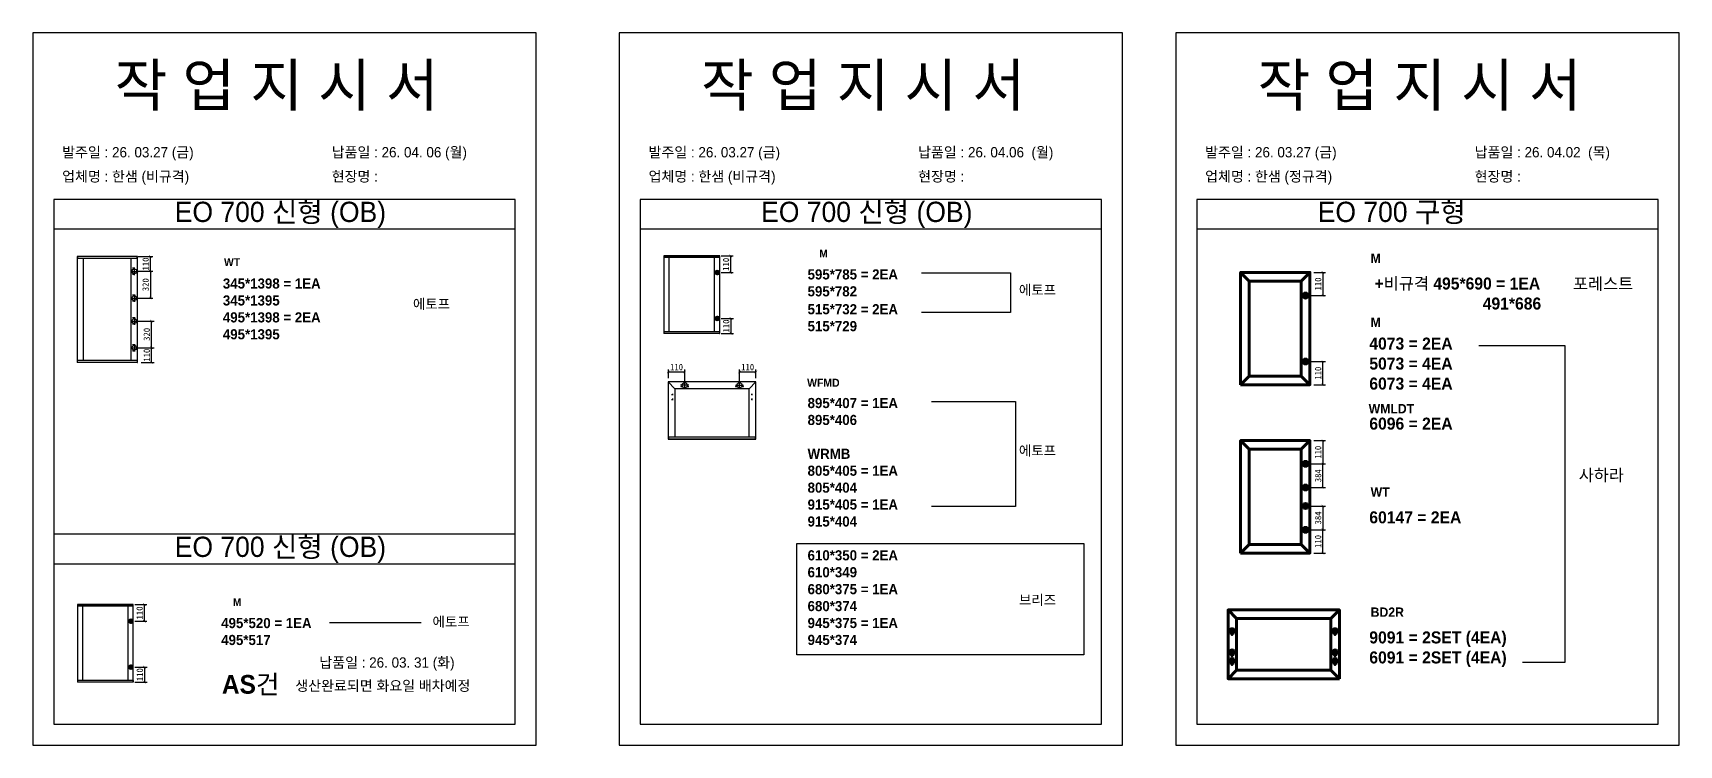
# Model space of a CAD drawing. Header units: millimetres. Extents: x -44117 to 256353, y -2095463 to 65325.
# Drawn here: x 113634 to 120114, y -824077 to -821276 of the extents above; entities that cross this region are included whole.
import ezdxf

# ---------------------------------------------------------------- set-up
doc = ezdxf.new("R2010")
doc.units = ezdxf.units.MM
doc.header["$LTSCALE"] = 10
doc.layers.add('Layer1', color=7, linetype='Continuous', lineweight=70)
doc.styles.add('MtX_Gulim', font='')
doc.styles.get('MtX_Gulim').set_extended_font_data('Gulim', bold=True)
doc.dimstyles.new('ISO-25', dxfattribs={"dimtxt": 2.5, "dimasz": 2.5, "dimexe": 1, "dimexo": 1, "dimtad": 1, "dimtxsty": 'Standard', "dimblk": 'ARCHTICK', "dimcen": 2.5, "dimadec": 0, "dimazin": 0, "dimtfac": 1, "dimtmove": 0, "dimatfit": 3, "dimfxl": 0, "dimarcsym": 0})

msp = doc.modelspace()

# ---------------------------------------------------------------- texts
at = {"linetype": 'Continuous', "style": 'MtX_Gulim'}
for s, height, p in [('WT', 31.09714, (114386.38283, -822192.93864)), ('M', 30.31593, (116729.59453, -822158.15603)), ('M', 36.77584, (118899.59353, -822180.47293)), ('M', 36.77584, (118899.59353, -822431.92418)), ('WFMD', 31.421769, (116681.58315, -822667.48255)), ('WMLDT', 36.775844, (118891.78819, -822772.20076)), ('WT', 36.775844, (118899.59353, -823100.09624)), ('M', 30.31593, (114421.52238, -823529.58974)), ('BD2R', 36.775844, (118899.59353, -823572.47121)), ('AS건', 73.629741, (114378.18882, -823874.86408))]:
    msp.add_text(s, height=height, dxfattribs=at).set_placement(p)
at = {"attachment_point": 1}
for s, width, gutter_width, heights, insert, char_height in [('{\\fGulim|b0|i0|c129|p50;작 업 지 시 서}', 3898.9872873, 14.7362, [-183.72574], (113955.86768, -821398.64288), 165.0454901), ('{\\fGulim|b0|i0|c129|p50;작 업 지 시 서}', 3898.9872873, 14.7362, [-183.72574], (116263.93982, -821398.64288), 165.0454901), ('{\\fGulim|b0|i0|c129|p50;작 업 지 시 서}', 3898.9872873, 14.7362, [-183.72574], (118454.67224, -821398.64288), 165.0454901), ('\\pt11;{\\fGulim|b0|i0|c129|p50;발주일 : 26. 03.27 (금)}', 3898.9872873, 14.7362, [40.67678], (113749.31401, -821724.86757), 40.4361451), ('{\\fGulim|b0|i0|c129|p50;납품일 : 26. 04. 06 (월)}', 3898.9872873, 14.7362, [41.36774], (114810.29477, -821724.86757), 40.4361451), ('\\pt11;{\\fGulim|b0|i0|c129|p50;발주일 : 26. 03.27 (금)}', 3898.9872873, 14.7362, [40.67678], (116057.38615, -821724.86757), 40.4361451), ('{\\fGulim|b0|i0|c129|p50;납품일 : 26. 04.06  (월)}', 3898.9872873, 14.7362, [41.36774], (117118.36692, -821724.86757), 40.4361451), ('\\pt11;{\\fGulim|b0|i0|c129|p50;발주일 : 26. 03.27 (금)}', 3898.9872873, 14.7362, [40.67678], (118248.11857, -821724.86757), 40.4361451), ('{\\fGulim|b0|i0|c129|p50;납품일 : 26. 04.02  (목)}', 3898.9872873, 14.7362, [41.36774], (119309.09934, -821724.86757), 40.4361451), ('{\\fGulim|b0|i0|c129|p50;업체명 : 한샘 (비규격)}', 3898.9872873, 14.7362, [42.57324], (113749.31401, -821819.95285), 40.4361451), ('{\\fGulim|b0|i0|c129|p50;현장명 :  }', 3898.9872873, 14.7362, [45.12049], (114810.29477, -821819.95285), 40.4361451), ('{\\fGulim|b0|i0|c129|p50;업체명 : 한샘 (비규격)}', 3898.9872873, 14.7362, [42.57324], (116057.38615, -821819.95285), 40.4361451), ('{\\fGulim|b0|i0|c129|p50;현장명 :  }', 3898.9872873, 14.7362, [45.12049], (117118.36692, -821819.95285), 40.4361451), ('{\\fGulim|b0|i0|c129|p50;업체명 : 한샘 (정규격)}', 3898.9872873, 14.7362, [42.57324], (118248.11857, -821819.95285), 40.4361451), ('{\\fGulim|b0|i0|c129|p50;현장명 :  }', 3898.9872873, 14.7362, [45.12049], (119309.09934, -821819.95285), 40.4361451), ('{\\fGulim|b0|i0|c129|p50;EO 700 신형 (OB)}', 1882.7812357, 7.11596, [-100.28675], (114192.5797, -821939.76088), 79.6987856), ('{\\fGulim|b0|i0|c129|p50;EO 700 신형 (OB)}', 1882.7812357, 7.11596, [-100.28675], (116500.65184, -821939.76088), 79.6987856), ('{\\fGulim|b0|i0|c129|p50;EO 700 구형}', 1882.7812357, 7.11596, [-88.93153], (118691.38426, -821939.76088), 79.6987856), ('{\\f굴림|b1|i0|c129|p50;595*785 = 2EA\\P\\C1;595*782}', 12072.7918459, 155.2668, [-107.57771], (116683.39731, -822205.63663), 39.9257485), ('{\\f굴림|b1|i0|c129|p50;345*1398 = 1EA\\P\\C1;345*1395\\P\\C256;495*1398 = 2EA\\P\\C1;495*1395}', 12072.7918459, 155.2668, [-240.98041], (114381.94202, -822241.50619), 39.9257485), ('{\\f굴림|b1|i0|c129|p50;에토프}', 11769.5052121, 151.36626, [-43.29899], (117515.08894, -822267.40199), 38.9227538), ('\\pi-141.649981,l162.572722,t3.443122;{\\f굴림|b1|i0|c129|p50;+비규격 495*690 = 1EA}\\P\\pi-141.649981,l162.572722,t3.443122;^I^I{\\f굴림|b1|i0|c129|p50;    }{\\f굴림|b1|i0|c129|p50;\\C1;491*686}\\P\\pi0,l0;{\\f굴림|b1|i0|c129|p50;}\\P\\pi0,l0;{\\f굴림|b1|i0|c129|p50;4073 = 2EA}\\P\\pi0,l0;{\\f굴림|b1|i0|c129|p50;5073 = 4EA}\\P\\pi0,l0;{\\f굴림|b1|i0|c129|p50;6073 = 4EA}\\P\\pi0,l0;{\\f굴림|b1|i0|c129|p50;}\\P\\pi0,l0;{\\f굴림|b1|i0|c129|p50;6096 = 2EA}', 14277.4258488, 183.62035, [-602.07488], (118894.34178, -822237.90949), 47.2166605), ('{\\f굴림|b1|i0|c129|p50;포레스트}', 14277.4258488, 183.62035, [-52.52541], (119696.11097, -822238.62965), 47.2166605), ('{\\f굴림|b1|i0|c129|p50;에토프}', 11769.5052121, 151.36626, [-43.29899], (115130.03977, -822322.48781), 38.9227538), ('{\\f굴림|b1|i0|c129|p50;515*732 = 2EA\\P\\C1;515*729}', 12072.7918459, 155.2668, [-107.68333], (116683.39731, -822342.64532), 39.9257485), ('{\\f굴림|b1|i0|c129|p50;895*407 = 1EA\\P\\C1;895*406\\P\\P\\C256;WRMB\\P805*405 = 1EA\\P\\C1;805*404\\P\\C256;915*405 = 1EA\\P\\C1;915*404\\P\\P\\C256;610*350 = 2EA\\P\\C1;610*349\\P\\C256;680*375 = 1EA\\P\\C1;680*374\\P\\C256;945*375 = 1EA\\P\\C1;945*374}', 12072.7918459, 155.2668, [-973.95589], (116683.39731, -822711.5909), 39.9257485), ('{\\f굴림|b1|i0|c129|p50;에토프}', 11769.5052121, 151.36626, [-43.29899], (117515.08894, -822899.32779), 38.9227538), ('{\\f굴림|b1|i0|c129|p50;사하라}', 14277.4258488, 183.62035, [-52.46296], (119718.67711, -822991.77451), 47.2166605), ('{\\f굴림|b1|i0|c129|p50;60147 = 2EA}', 14277.4258488, 183.62035, [-48.65315], (118894.34178, -823157.5328), 47.2166605), ('{\\fGulim|b0|i0|c129|p50;EO 700 신형 (OB)}', 1882.7812357, 7.11596, [-100.28675], (114192.5797, -823257.22614), 79.6987856), ('{\\f굴림|b1|i0|c129|p50;브리즈}', 11769.5052121, 151.36626, [-43.2475], (117515.08894, -823486.63158), 38.9227538), ('{\\f굴림|b1|i0|c129|p50;495*520 = 1EA\\P\\C1;495*517}', 12072.7918459, 155.2668, [-107.68333], (114375.32516, -823577.07034), 39.9257485), ('{\\f굴림|b1|i0|c129|p50;에토프}', 11769.5052121, 151.36626, [-43.29899], (115207.0168, -823572.34619), 38.9227538), ('{\\f굴림|b1|i0|c129|p50;9091 = 2SET (4EA)\\P6091 = 2SET (4EA)}', 14277.4258488, 183.62035, [-143.21138], (118894.34178, -823629.90777), 47.2166605), ('{\\fGulim|b0|i0|c129|p50;납품일 : 26. 03. 31 (화)}', 3898.9872873, 14.7362, [41.36774], (114761.52506, -823731.98616), 40.4361451), ('{\\fGulim|b0|i0|c129|p50;생산완료되면 화요일 배차예정}', 3898.9872873, 14.7362, [41.36774], (114667.17333, -823823.26596), 40.4361451)]:
    msp.add_mtext_dynamic_manual_height_columns(s, width=width, gutter_width=gutter_width, heights=heights, dxfattribs=dict(at, insert=insert, char_height=char_height))

# ---------------------------------------------------------------- blocks, each defined once
blk = doc.blocks.new('_ArchTick')
at = {"color": 0, "linetype": 'ByBlock', "const_width": 0.15}
blk.add_lwpolyline([(-0.5, -0.5), (0.5, 0.5)], dxfattribs=at)
blk = doc.blocks.new('*D5408')
at = {"color": 0, "lineweight": -2}
for p, q in [((114034.8, -823524.4), (114083, -823524.4)), ((114073, -823590), (114073, -823524.4)), ((114034.8, -823590), (114083, -823590))]:
    blk.add_line(p, q, dxfattribs=at)
at = {"layer": 'Defpoints', "color": 0}
for p in [(114019.8, -823524.4), (114073, -823524.4), (114019.8, -823590)]:
    blk.add_point(p, dxfattribs=at)
at = {"color": 0, "lineweight": -2, "xscale": 10, "yscale": 10, "zscale": 10}
for p, rotation in [((114073, -823524.4), 90), ((114073, -823590), 270)]:
    blk.add_blockref('_ArchTick', p, dxfattribs=dict(at, rotation=rotation))
at = {"color": 0, "insert": (114054.2, -823557.2), "char_height": 25, "attachment_point": 5, "rotation": 90}
blk.add_mtext('110', dxfattribs=at)
blk = doc.blocks.new('*D5409')
at = {"color": 0, "lineweight": -2}
for p, q in [((114034.8, -823770.1), (114083.8, -823770.1)), ((114073.8, -823770.1), (114073.8, -823829.8)), ((114034.8, -823829.8), (114083.8, -823829.8))]:
    blk.add_line(p, q, dxfattribs=at)
at = {"layer": 'Defpoints', "color": 0}
for p in [(114019.8, -823770.1), (114019.8, -823829.8), (114073.8, -823829.8)]:
    blk.add_point(p, dxfattribs=at)
at = {"color": 0, "lineweight": -2, "xscale": 10, "yscale": 10, "zscale": 10}
for p, rotation in [((114073.8, -823770.1), 90), ((114073.8, -823829.8), 270)]:
    blk.add_blockref('_ArchTick', p, dxfattribs=dict(at, rotation=rotation))
at = {"color": 0, "insert": (114055.1, -823800), "char_height": 25, "attachment_point": 5, "rotation": 90}
blk.add_mtext('110', dxfattribs=at)
blk = doc.blocks.new('*D5410')
at = {"color": 0, "lineweight": -2}
for p, q in [((116342.8, -822152.9), (116391, -822152.9)), ((116381, -822218.6), (116381, -822152.9)), ((116342.8, -822218.6), (116391, -822218.6))]:
    blk.add_line(p, q, dxfattribs=at)
at = {"layer": 'Defpoints', "color": 0}
for p in [(116327.8, -822152.9), (116381, -822152.9), (116327.8, -822218.6)]:
    blk.add_point(p, dxfattribs=at)
at = {"color": 0, "lineweight": -2, "xscale": 10, "yscale": 10, "zscale": 10}
for p, rotation in [((116381, -822152.9), 90), ((116381, -822218.6), 270)]:
    blk.add_blockref('_ArchTick', p, dxfattribs=dict(at, rotation=rotation))
at = {"color": 0, "insert": (116362.3, -822185.8), "char_height": 25, "attachment_point": 5, "rotation": 90}
blk.add_mtext('110', dxfattribs=at)
blk = doc.blocks.new('*D5411')
at = {"color": 0, "lineweight": -2}
for p, q in [((116342.8, -822398.7), (116391.9, -822398.7)), ((116381.9, -822398.7), (116381.9, -822458.4)), ((116342.8, -822458.4), (116391.9, -822458.4))]:
    blk.add_line(p, q, dxfattribs=at)
at = {"layer": 'Defpoints', "color": 0}
for p in [(116327.8, -822398.7), (116327.8, -822458.4), (116381.9, -822458.4)]:
    blk.add_point(p, dxfattribs=at)
at = {"color": 0, "lineweight": -2, "xscale": 10, "yscale": 10, "zscale": 10}
for p, rotation in [((116381.9, -822398.7), 90), ((116381.9, -822458.4), 270)]:
    blk.add_blockref('_ArchTick', p, dxfattribs=dict(at, rotation=rotation))
at = {"color": 0, "insert": (116363.1, -822428.5), "char_height": 25, "attachment_point": 5, "rotation": 90}
blk.add_mtext('110', dxfattribs=at)
blk = doc.blocks.new('*D5412')
at = {"color": 0, "lineweight": -2}
for p, q in [((116135.3, -822633.7), (116135.3, -822599.2)), ((116135.3, -822609.2), (116199.8, -822609.2)), ((116199.8, -822646.5), (116199.8, -822599.2))]:
    blk.add_line(p, q, dxfattribs=at)
at = {"layer": 'Defpoints', "color": 0}
for p in [(116199.8, -822609.2), (116135.3, -822648.7), (116199.8, -822661.5)]:
    blk.add_point(p, dxfattribs=at)
at = {"color": 0, "lineweight": -2, "xscale": 10, "yscale": 10, "zscale": 10, "rotation": 180}
blk.add_blockref('_ArchTick', (116135.3, -822609.2), dxfattribs=at)
at = {"color": 0, "lineweight": -2, "xscale": 10, "yscale": 10, "zscale": 10}
blk.add_blockref('_ArchTick', (116199.8, -822609.2), dxfattribs=at)
at = {"color": 0, "insert": (116167.6, -822590.4), "char_height": 25, "attachment_point": 5}
blk.add_mtext('110', dxfattribs=at)
blk = doc.blocks.new('*D5413')
at = {"color": 0, "lineweight": -2}
for p, q in [((116415.4, -822646.5), (116415.4, -822599.2)), ((116415.4, -822609.2), (116479.9, -822609.2)), ((116479.9, -822633.7), (116479.9, -822599.2))]:
    blk.add_line(p, q, dxfattribs=at)
at = {"layer": 'Defpoints', "color": 0}
for p in [(116479.9, -822609.2), (116415.4, -822661.5), (116479.9, -822648.7)]:
    blk.add_point(p, dxfattribs=at)
at = {"color": 0, "lineweight": -2, "xscale": 10, "yscale": 10, "zscale": 10, "rotation": 180}
blk.add_blockref('_ArchTick', (116415.4, -822609.2), dxfattribs=at)
at = {"color": 0, "lineweight": -2, "xscale": 10, "yscale": 10, "zscale": 10}
blk.add_blockref('_ArchTick', (116479.9, -822609.2), dxfattribs=at)
at = {"color": 0, "insert": (116447.6, -822590.4), "char_height": 25, "attachment_point": 5}
blk.add_mtext('110', dxfattribs=at)
blk = doc.blocks.new('*D5414')
at = {"color": 0, "lineweight": -2}
for p, q in [((114048.7, -822155.7), (114106.6, -822155.7)), ((114096.6, -822213.5), (114096.6, -822155.7)), ((114048.7, -822213.5), (114106.6, -822213.5))]:
    blk.add_line(p, q, dxfattribs=at)
at = {"layer": 'Defpoints', "color": 0}
for p in [(114033.7, -822155.7), (114096.6, -822155.7), (114033.7, -822213.5)]:
    blk.add_point(p, dxfattribs=at)
at = {"color": 0, "lineweight": -2, "xscale": 10, "yscale": 10, "zscale": 10}
for p, rotation in [((114096.6, -822155.7), 90), ((114096.6, -822213.5), 270)]:
    blk.add_blockref('_ArchTick', p, dxfattribs=dict(at, rotation=rotation))
at = {"color": 0, "insert": (114077.9, -822184.6), "char_height": 25, "attachment_point": 5, "rotation": 90}
blk.add_mtext('110', dxfattribs=at)
blk = doc.blocks.new('*D5415')
at = {"color": 0, "lineweight": -2}
for p, q in [((114048.7, -822514.1), (114111.2, -822514.1)), ((114101.2, -822572.6), (114101.2, -822514.1)), ((114060.3, -822572.6), (114111.2, -822572.6))]:
    blk.add_line(p, q, dxfattribs=at)
at = {"layer": 'Defpoints', "color": 0}
for p in [(114033.7, -822514.1), (114101.2, -822514.1), (114045.3, -822572.6)]:
    blk.add_point(p, dxfattribs=at)
at = {"color": 0, "lineweight": -2, "xscale": 10, "yscale": 10, "zscale": 10}
for p, rotation in [((114101.2, -822514.1), 90), ((114101.2, -822572.6), 270)]:
    blk.add_blockref('_ArchTick', p, dxfattribs=dict(at, rotation=rotation))
at = {"color": 0, "insert": (114082.4, -822543.4), "char_height": 25, "attachment_point": 5, "rotation": 90}
blk.add_mtext('110', dxfattribs=at)
blk = doc.blocks.new('*D5416')
at = {"color": 0, "lineweight": -2}
for p, q in [((114048.7, -822408.9), (114111.2, -822408.9)), ((114101.2, -822514.1), (114101.2, -822408.9)), ((114048.7, -822514.1), (114111.2, -822514.1))]:
    blk.add_line(p, q, dxfattribs=at)
at = {"layer": 'Defpoints', "color": 0}
for p in [(114033.7, -822408.9), (114101.2, -822408.9), (114033.7, -822514.1)]:
    blk.add_point(p, dxfattribs=at)
at = {"color": 0, "lineweight": -2, "xscale": 10, "yscale": 10, "zscale": 10}
for p, rotation in [((114101.2, -822408.9), 90), ((114101.2, -822514.1), 270)]:
    blk.add_blockref('_ArchTick', p, dxfattribs=dict(at, rotation=rotation))
at = {"color": 0, "insert": (114082.4, -822461.5), "char_height": 25, "attachment_point": 5, "rotation": 90}
blk.add_mtext('320', dxfattribs=at)
blk = doc.blocks.new('*D5417')
at = {"color": 0, "lineweight": -2}
for p, q in [((114048.7, -822213.5), (114106.6, -822213.5)), ((114096.6, -822213.5), (114096.6, -822318.7)), ((114048.7, -822318.7), (114106.6, -822318.7))]:
    blk.add_line(p, q, dxfattribs=at)
at = {"layer": 'Defpoints', "color": 0}
for p in [(114033.7, -822213.5), (114033.7, -822318.7), (114096.6, -822318.7)]:
    blk.add_point(p, dxfattribs=at)
at = {"color": 0, "lineweight": -2, "xscale": 10, "yscale": 10, "zscale": 10}
for p, rotation in [((114096.6, -822213.5), 90), ((114096.6, -822318.7), 270)]:
    blk.add_blockref('_ArchTick', p, dxfattribs=dict(at, rotation=rotation))
at = {"color": 0, "insert": (114077.9, -822266.1), "char_height": 25, "attachment_point": 5, "rotation": 90}
blk.add_mtext('320', dxfattribs=at)
blk = doc.blocks.new('*D5420')
at = {"color": 0, "lineweight": -2}
for p, q in [((118675.7, -822217.5), (118721.7, -822217.5)), ((118711.7, -822217.5), (118711.7, -822309)), ((118658.2, -822309), (118721.7, -822309))]:
    blk.add_line(p, q, dxfattribs=at)
at = {"layer": 'Defpoints', "color": 0}
for p in [(118660.7, -822217.5), (118643.2, -822309), (118711.7, -822309)]:
    blk.add_point(p, dxfattribs=at)
at = {"color": 0, "lineweight": -2, "xscale": 10, "yscale": 10, "zscale": 10}
for p, rotation in [((118711.7, -822217.5), 90), ((118711.7, -822309), 270)]:
    blk.add_blockref('_ArchTick', p, dxfattribs=dict(at, rotation=rotation))
at = {"color": 0, "insert": (118692.9, -822263.2), "char_height": 25, "attachment_point": 5, "rotation": 90}
blk.add_mtext('110', dxfattribs=at)
blk = doc.blocks.new('*D5421')
at = {"color": 0, "lineweight": -2}
for p, q in [((118658.2, -822568.4), (118721.7, -822568.4)), ((118711.7, -822659.9), (118711.7, -822568.4)), ((118675.7, -822659.9), (118721.7, -822659.9))]:
    blk.add_line(p, q, dxfattribs=at)
at = {"layer": 'Defpoints', "color": 0}
for p in [(118643.2, -822568.4), (118711.7, -822568.4), (118660.7, -822659.9)]:
    blk.add_point(p, dxfattribs=at)
at = {"color": 0, "lineweight": -2, "xscale": 10, "yscale": 10, "zscale": 10}
for p, rotation in [((118711.7, -822568.4), 90), ((118711.7, -822659.9), 270)]:
    blk.add_blockref('_ArchTick', p, dxfattribs=dict(at, rotation=rotation))
at = {"color": 0, "insert": (118692.9, -822614.1), "char_height": 25, "attachment_point": 5, "rotation": 90}
blk.add_mtext('110', dxfattribs=at)
blk = doc.blocks.new('*D5422')
at = {"color": 0, "lineweight": -2}
for p, q in [((118675.7, -822879.4), (118721.7, -822879.4)), ((118711.7, -822879.4), (118711.7, -822970.8)), ((118658.2, -822970.8), (118721.7, -822970.8))]:
    blk.add_line(p, q, dxfattribs=at)
at = {"layer": 'Defpoints', "color": 0}
for p in [(118660.7, -822879.4), (118643.2, -822970.8), (118711.7, -822970.8)]:
    blk.add_point(p, dxfattribs=at)
at = {"color": 0, "lineweight": -2, "xscale": 10, "yscale": 10, "zscale": 10}
for p, rotation in [((118711.7, -822879.4), 90), ((118711.7, -822970.8), 270)]:
    blk.add_blockref('_ArchTick', p, dxfattribs=dict(at, rotation=rotation))
at = {"color": 0, "insert": (118692.9, -822925.1), "char_height": 25, "attachment_point": 5, "rotation": 90}
blk.add_mtext('110', dxfattribs=at)
blk = doc.blocks.new('*D5423')
at = {"color": 0, "lineweight": -2}
for p, q in [((118658.2, -823230.3), (118721.7, -823230.3)), ((118711.7, -823321.8), (118711.7, -823230.3)), ((118675.7, -823321.8), (118721.7, -823321.8))]:
    blk.add_line(p, q, dxfattribs=at)
at = {"layer": 'Defpoints', "color": 0}
for p in [(118643.2, -823230.3), (118711.7, -823230.3), (118660.7, -823321.8)]:
    blk.add_point(p, dxfattribs=at)
at = {"color": 0, "lineweight": -2, "xscale": 10, "yscale": 10, "zscale": 10}
for p, rotation in [((118711.7, -823230.3), 90), ((118711.7, -823321.8), 270)]:
    blk.add_blockref('_ArchTick', p, dxfattribs=dict(at, rotation=rotation))
at = {"color": 0, "insert": (118692.9, -823276), "char_height": 25, "attachment_point": 5, "rotation": 90}
blk.add_mtext('110', dxfattribs=at)
blk = doc.blocks.new('*D5424')
at = {"color": 0, "lineweight": -2}
for p, q in [((118658.2, -822970.8), (118721.7, -822970.8)), ((118711.7, -823064), (118711.7, -822970.8)), ((118658.2, -823064), (118721.7, -823064))]:
    blk.add_line(p, q, dxfattribs=at)
at = {"layer": 'Defpoints', "color": 0}
for p in [(118643.2, -822970.8), (118711.7, -822970.8), (118643.2, -823064)]:
    blk.add_point(p, dxfattribs=at)
at = {"color": 0, "lineweight": -2, "xscale": 10, "yscale": 10, "zscale": 10}
for p, rotation in [((118711.7, -822970.8), 90), ((118711.7, -823064), 270)]:
    blk.add_blockref('_ArchTick', p, dxfattribs=dict(at, rotation=rotation))
at = {"color": 0, "insert": (118692.9, -823017.4), "char_height": 25, "attachment_point": 5, "rotation": 90}
blk.add_mtext('384', dxfattribs=at)
blk = doc.blocks.new('*D5425')
at = {"color": 0, "lineweight": -2}
for p, q in [((118658.2, -823136.7), (118721.7, -823136.7)), ((118711.7, -823136.7), (118711.7, -823230.3)), ((118658.2, -823230.3), (118721.7, -823230.3))]:
    blk.add_line(p, q, dxfattribs=at)
at = {"layer": 'Defpoints', "color": 0}
for p in [(118643.2, -823136.7), (118643.2, -823230.3), (118711.7, -823230.3)]:
    blk.add_point(p, dxfattribs=at)
at = {"color": 0, "lineweight": -2, "xscale": 10, "yscale": 10, "zscale": 10}
for p, rotation in [((118711.7, -823136.7), 90), ((118711.7, -823230.3), 270)]:
    blk.add_blockref('_ArchTick', p, dxfattribs=dict(at, rotation=rotation))
at = {"color": 0, "insert": (118692.9, -823183.5), "char_height": 25, "attachment_point": 5, "rotation": 90}
blk.add_mtext('384', dxfattribs=at)

# ---------------------------------------------------------------- dimensions: what is measured, and where the dimension line sits
dim = msp.add_linear_dim(base=(114096.62042, -822155.7074), p1=(114033.69528, -822213.54448), p2=(114033.69528, -822155.7074), angle=90, text='110', dimstyle='ISO-25', override={"dimscale": 10, "dimasz": 1, "dimexo": 1.5, "dimtxsty": 'Standard'})
dim.commit()
dim.dimension.update_dxf_attribs({"geometry": '*D5414', "text_midpoint": (114096.62042, -822184.62594), "dimtype": 160})
for base, p1, p2, angle, text, picture, middle in [((116381.03254, -822152.92777), (116327.84742, -822218.60556), (116327.84742, -822152.92777), 90, '110', '*D5410', (116362.28254, -822185.76666)), ((114096.62042, -822318.72703), (114033.69528, -822213.54448), (114033.69528, -822318.72703), 90, '320', '*D5417', (114077.87042, -822266.13576)), ((118711.67068, -822308.96932), (118660.69159, -822217.49574), (118643.24802, -822308.96932), 90, '110', '*D5420', (118692.92068, -822263.23253)), ((114101.19188, -822408.93702), (114033.69528, -822514.11955), (114033.69528, -822408.93702), 90, '320', '*D5416', (114082.44188, -822461.52829)), ((116381.88319, -822458.38498), (116327.84742, -822398.71331), (116327.84742, -822458.38498), 90, '110', '*D5411', (116363.13319, -822428.54914)), ((114101.19188, -822514.11955), (114045.33383, -822572.62425), (114033.69528, -822514.11955), 90, '110', '*D5415', (114082.44188, -822543.3719)), ((118711.67068, -822568.4041), (118660.69159, -822659.87768), (118643.24802, -822568.4041), 270, '110', '*D5421', (118692.92068, -822614.14089)), ((118711.67068, -822970.84502), (118660.69159, -822879.37144), (118643.24802, -822970.84502), 90, '110', '*D5422', (118692.92068, -822925.10823)), ((118711.67068, -822970.84502), (118643.24802, -823064.03108), (118643.24802, -822970.84502), 90, '384', '*D5424', (118692.92068, -823017.43805)), ((118711.67068, -823230.2798), (118643.24802, -823136.72364), (118643.24802, -823230.2798), 90, '384', '*D5425', (118692.92068, -823183.50172)), ((118711.67068, -823230.2798), (118660.69159, -823321.75338), (118643.24802, -823230.2798), 270, '110', '*D5423', (118692.92068, -823276.01659)), ((114072.96039, -823524.36148), (114019.77527, -823590.03927), (114019.77527, -823524.36148), 90, '110', '*D5408', (114054.21039, -823557.20038)), ((114073.81104, -823829.81869), (114019.77527, -823770.14702), (114019.77527, -823829.81869), 90, '110', '*D5409', (114055.06104, -823799.98286))]:
    dim = msp.add_linear_dim(base=base, p1=p1, p2=p2, angle=angle, text=text, dimstyle='ISO-25', override={"dimscale": 10, "dimasz": 1, "dimexo": 1.5, "dimtxsty": 'Standard'})
    dim.commit()
    dim.dimension.update_dxf_attribs({"geometry": picture, "text_midpoint": middle})
for base, p1, p2, picture, middle in [((116199.83454, -822609.16363), (116135.31449, -822648.74403), (116199.83454, -822661.47046), '*D5412', (116167.57452, -822590.41363)), ((116479.90436, -822609.16363), (116415.38432, -822661.47046), (116479.90436, -822648.74403), '*D5413', (116447.64434, -822590.41363))]:
    dim = msp.add_linear_dim(base=base, p1=p1, p2=p2, text='110', dimstyle='ISO-25', override={"dimscale": 10, "dimasz": 1, "dimexo": 1.5, "dimtxsty": 'Standard'})
    dim.commit()
    dim.dimension.update_dxf_attribs({"geometry": picture, "text_midpoint": middle})

# ---------------------------------------------------------------- linework, layer by layer
for p, q in [((115532.2801, -821930.33363), (113716.77971, -821930.33363)), ((117840.35225, -821930.33363), (116024.85185, -821930.33363)), ((120031.08467, -821930.33363), (118215.58428, -821930.33363)), ((115532.2801, -822048.22327), (113716.77971, -822048.22327)), ((117840.35225, -822048.22327), (116024.85185, -822048.22327)), ((120031.08467, -822048.22327), (118215.58428, -822048.22327)), ((113808.41825, -822155.22809), (113808.41825, -822572.43595)), ((114045.41182, -822155.7074), (113808.41825, -822155.7074)), ((114045.41182, -822162.95035), (113808.41825, -822162.95035)), ((114045.14553, -822154.9618), (113808.68454, -822154.9618)), ((113809.74968, -822154.9618), (113809.74968, -822162.95035)), ((113832.11761, -822162.41778), (113832.11761, -822564.7137)), ((114021.44618, -822564.7137), (114021.44618, -822162.95035)), ((114044.0804, -822162.95035), (114044.0804, -822154.9618)), ((114045.41182, -822572.43595), (114045.41182, -822155.22809)), ((116117.41983, -822153.1472), (116117.41983, -822458.16553)), ((116337.33822, -822153.54219), (116117.41983, -822153.54219)), ((116337.33822, -822159.5109), (116117.41983, -822159.5109)), ((116337.11878, -822152.92777), (116117.63927, -822152.92777)), ((116136.94978, -822159.07202), (116136.94978, -822451.80185)), ((116317.58883, -822451.80185), (116317.58883, -822159.5109)), ((116336.24103, -822159.5109), (116336.24103, -822152.92777)), ((116337.33822, -822458.16553), (116337.33822, -822153.1472)), ((114019.17069, -822213.54448), (114048.21987, -822213.54448)), ((114031.03243, -822201.56166), (114026.77188, -822201.56166)), ((114031.03243, -822225.5273), (114026.77188, -822225.5273)), ((114028.90216, -822199.43138), (114028.90216, -822203.69194)), ((114028.90216, -822223.39702), (114028.90216, -822227.65758)), ((114033.69528, -822228.06907), (114033.69528, -822199.0199)), ((114019.17069, -822318.72703), (114048.21987, -822318.72703)), ((114031.03243, -822306.7442), (114026.77188, -822306.7442)), ((114031.03243, -822330.70984), (114026.77188, -822330.70984)), ((114028.90216, -822304.61392), (114028.90216, -822308.87448)), ((114028.90216, -822328.57956), (114028.90216, -822332.84012)), ((114033.69528, -822304.20243), (114033.69528, -822333.25161)), ((114019.17069, -822408.93702), (114048.21987, -822408.93702)), ((114031.03243, -822396.95419), (114026.77188, -822396.95419)), ((114031.03243, -822420.91984), (114026.77188, -822420.91984)), ((114028.90216, -822394.82391), (114028.90216, -822399.08447)), ((114028.90216, -822418.78956), (114028.90216, -822423.05011)), ((114033.69528, -822394.41243), (114033.69528, -822423.46161)), ((116337.33822, -822451.80185), (116117.41983, -822451.80185)), ((116337.33822, -822457.77055), (116117.41983, -822457.77055)), ((116337.11878, -822458.38498), (116117.63927, -822458.38498)), ((116118.51702, -822458.38498), (116118.51702, -822451.80185)), ((116336.24103, -822451.80185), (116336.24103, -822458.38498)), ((114019.17069, -822514.11955), (114048.21987, -822514.11955)), ((114031.03243, -822502.13672), (114026.77188, -822502.13672)), ((114031.03243, -822526.10236), (114026.77188, -822526.10236)), ((114028.90216, -822500.00644), (114028.90216, -822504.267)), ((114028.90216, -822523.97208), (114028.90216, -822528.23264)), ((114033.69528, -822499.59496), (114033.69528, -822528.64414)), ((114045.41182, -822564.7137), (113808.41825, -822564.7137)), ((114045.41182, -822571.95664), (113808.41825, -822571.95664)), ((114045.14553, -822572.70224), (113808.68454, -822572.70224)), ((113809.74968, -822572.70224), (113809.74968, -822564.7137)), ((114044.0804, -822564.7137), (114044.0804, -822572.70224)), ((116135.01853, -822648.74403), (116135.01853, -822873.08436)), ((116161.35928, -822675.08478), (116135.10521, -822648.53475)), ((116479.90436, -822648.44807), (116135.31449, -822648.44807)), ((116161.35928, -822675.08478), (116161.35928, -822865.09334)), ((116453.85958, -822675.08478), (116161.35928, -822675.08478)), ((116215.97796, -822661.47046), (116183.69113, -822661.47046)), ((116188.88389, -822667.38973), (116184.14847, -822667.38973)), ((116186.51618, -822665.02202), (116186.51618, -822669.75744)), ((116199.83454, -822677.61388), (116199.83454, -822645.32704)), ((116215.52061, -822667.38973), (116210.78519, -822667.38973)), ((116213.1529, -822665.02202), (116213.1529, -822669.75744)), ((116399.24091, -822661.47046), (116431.52774, -822661.47046)), ((116404.43368, -822667.38973), (116399.69826, -822667.38973)), ((116402.06597, -822665.02202), (116402.06597, -822669.75744)), ((116415.38433, -822677.61388), (116415.38433, -822645.32704)), ((116431.07039, -822667.38973), (116426.33498, -822667.38973)), ((116428.70269, -822665.02202), (116428.70269, -822669.75744)), ((116453.85958, -822675.08478), (116480.11364, -822648.53475)), ((116453.85958, -822864.50142), (116453.85958, -822675.08478)), ((116480.20033, -822873.08436), (116480.20033, -822648.74403)), ((116148.33689, -822698.16994), (116154.25616, -822698.16994)), ((116148.33689, -822717.1116), (116154.25616, -822717.1116)), ((116151.29653, -822695.2103), (116151.29653, -822701.12957)), ((116151.29653, -822714.15196), (116151.29653, -822720.07123)), ((116466.88198, -822698.16994), (116460.96271, -822698.16994)), ((116466.88198, -822717.1116), (116460.96271, -822717.1116)), ((116463.92234, -822695.2103), (116463.92234, -822701.12957)), ((116463.92234, -822714.15196), (116463.92234, -822720.07123)), ((116135.01853, -822864.50142), (116480.20033, -822864.50142)), ((116135.01853, -822872.55162), (116479.90436, -822872.55162)), ((116135.31449, -822873.38032), (116479.90436, -822873.38032)), ((116136.49835, -822864.50142), (116136.49835, -822873.38032)), ((116478.72051, -822873.38032), (116478.72051, -822864.50142)), ((115532.2801, -823247.79889), (113716.77971, -823247.79889)), ((115532.2801, -823365.68853), (113716.77971, -823365.68853)), ((113809.34768, -823524.58092), (113809.34768, -823829.59925)), ((114029.26607, -823524.9759), (113809.34768, -823524.9759)), ((114029.04664, -823524.36148), (113809.56712, -823524.36148)), ((114028.16889, -823530.94461), (114028.16889, -823524.36148)), ((114029.26607, -823829.59925), (114029.26607, -823524.58092)), ((114029.26607, -823530.94461), (113809.34768, -823530.94461)), ((113828.87763, -823530.50573), (113828.87763, -823823.23556)), ((114009.51669, -823823.23556), (114009.51669, -823530.94461)), ((115161.93527, -823596.61291), (114801.38872, -823596.61291)), ((114029.26607, -823823.23556), (113809.34768, -823823.23556)), ((114029.26607, -823829.20427), (113809.34768, -823829.20427)), ((114029.04664, -823829.81869), (113809.56712, -823829.81869)), ((113810.44487, -823829.81869), (113810.44487, -823823.23556)), ((114028.16889, -823823.23556), (114028.16889, -823829.81869))]:
    msp.add_line(p, q)
for points in [[(113634.25696, -824076.90382), (115614.80284, -824076.90382), (115614.80284, -821275.84607), (113634.25696, -821275.84607)], [(115942.32911, -824076.90382), (117922.87499, -824076.90382), (117922.87499, -821275.84607), (115942.32911, -821275.84607)], [(118133.06153, -824076.90382), (120113.60741, -824076.90382), (120113.60741, -821275.84607), (118133.06153, -821275.84607)], [(116640.89719, -823284.45329), (117771.06016, -823284.45329), (117771.06016, -823722.55017), (116640.89719, -823722.55017)]]:
    msp.add_lwpolyline(points, close=True)
for points in [[(113716.77971, -821930.33363), (113716.77971, -823994.38107), (115532.2801, -823994.38107), (115532.2801, -821930.33363)], [(116024.85185, -821930.33363), (116024.85185, -823994.38107), (117840.35225, -823994.38107), (117840.35225, -821930.33363)], [(118215.58428, -821930.33363), (118215.58428, -823994.38107), (120031.08467, -823994.38107), (120031.08467, -821930.33363)], [(117131.67776, -822219.93398), (117482.25884, -822219.93398), (117482.25884, -822375.07618), (117131.67776, -822375.07618)], [(119325.83174, -822504.87177), (119664.32381, -822504.87177), (119664.32381, -823752.45684), (119496.68964, -823752.45684)], [(117171.05791, -822725.72104), (117501.21788, -822725.72104), (117501.21788, -823138.421), (117171.05791, -823138.421)]]:
    msp.add_lwpolyline(points)
for centre, radius in [((114033.69528, -822213.54448), 9.31997), ((114028.90216, -822201.56166), 0.85211), ((114028.90216, -822225.5273), 0.85211), ((114033.69528, -822318.72703), 9.31997), ((114028.90216, -822306.7442), 0.85211), ((114028.90216, -822330.70984), 0.85211), ((114033.69528, -822408.93702), 9.31997), ((114028.90216, -822396.95419), 0.85211), ((114028.90216, -822420.91984), 0.85211), ((114033.69528, -822514.11955), 9.31997), ((114028.90216, -822502.13672), 0.85211), ((114028.90216, -822526.10236), 0.85211), ((116186.51618, -822667.38973), 0.94708), ((116199.83454, -822661.47046), 10.35872), ((116213.1529, -822667.38973), 0.94708), ((116402.06597, -822667.38973), 0.94708), ((116415.38433, -822661.47046), 10.35872), ((116428.70269, -822667.38973), 0.94708), ((116151.29653, -822698.16993), 0.88789), ((116151.29653, -822717.1116), 0.88789), ((116463.92234, -822698.16993), 0.88789), ((116463.92234, -822717.1116), 0.88789)]:
    msp.add_circle(centre, radius)
for centre, radius, start, end in [((113808.68454, -822155.22809), 0.26628, 90, 180), ((114045.14553, -822155.22809), 0.26628, 0, 90), ((116337.11878, -822153.1472), 0.21944, 0, 90), ((116117.63927, -822458.16554), 0.21944, 180, 270), ((116337.11878, -822458.16554), 0.21944, 270, 0), ((113808.68454, -822572.43596), 0.26628, 180, 270), ((114045.14553, -822572.43596), 0.26628, 270, 0), ((116135.31449, -822648.74403), 0.29596, 90, 180), ((116479.90436, -822648.74403), 0.29596, 0, 90), ((116135.31449, -822873.08436), 0.29596, 180, 270), ((116479.90436, -822873.08436), 0.29596, 270, 0), ((114029.04664, -823524.58092), 0.21944, 0, 90), ((113809.56712, -823829.59926), 0.21944, 180, 270), ((114029.04664, -823829.59926), 0.21944, 270, 0)]:
    msp.add_arc(centre, radius, start, end)
at = {"layer": 'Layer1'}
for p, q in [((116327.84742, -822210.51793), (116327.84742, -822226.69318)), ((118421.6026, -822251.65131), (118387.44703, -822217.49574)), ((118626.53602, -822251.65131), (118660.69159, -822217.49574)), ((118643.24802, -822294.77217), (118643.24802, -822323.16647)), ((116327.84742, -822406.80093), (116327.84742, -822390.62569)), ((118643.24802, -822582.60125), (118643.24802, -822554.20695)), ((118387.44703, -822659.87768), (118421.6026, -822625.72211)), ((118660.69159, -822659.87768), (118626.53602, -822625.72211)), ((118626.53602, -822625.72211), (118660.69159, -822659.87768)), ((118421.6026, -822913.52701), (118387.44703, -822879.37144)), ((118626.53602, -822913.52701), (118660.69159, -822879.37144)), ((118643.24802, -822956.64788), (118643.24802, -822985.04217)), ((118643.24802, -823049.83394), (118643.24802, -823078.22823)), ((118643.24802, -823122.5265), (118643.24802, -823150.92079)), ((118643.24802, -823244.47695), (118643.24802, -823216.08265)), ((118387.44703, -823321.75338), (118421.6026, -823287.59781)), ((118660.69159, -823321.75338), (118626.53602, -823287.59781)), ((118626.53602, -823287.59781), (118660.69159, -823321.75338)), ((114019.77527, -823581.95165), (114019.77527, -823598.12689)), ((118372.20206, -823578.94223), (118338.35178, -823545.09195)), ((118776.77961, -823545.09195), (118742.92933, -823578.94223)), ((118742.92933, -823578.94223), (118776.77961, -823545.09195)), ((118340.1875, -823628.59579), (118368.328, -823628.59579)), ((118745.54429, -823628.59579), (118773.68479, -823628.59579)), ((118340.1875, -823712.35372), (118368.328, -823712.35372)), ((118745.54429, -823712.35372), (118773.68479, -823712.35372)), ((114019.77527, -823778.23465), (114019.77527, -823762.0594)), ((118372.20206, -823782.04391), (118338.35178, -823815.89419)), ((118340.1875, -823746.33099), (118368.328, -823746.33099)), ((118776.77961, -823815.89419), (118742.92933, -823782.04391)), ((118745.54429, -823746.33099), (118773.68479, -823746.33099))]:
    msp.add_line(p, q, dxfattribs=at)
for points in [[(116335.93504, -822218.60556), (116319.7598, -822218.60556)], [(118387.44703, -822659.87768), (118660.69159, -822659.87768), (118660.69159, -822217.49574), (118387.44703, -822217.49574)], [(118421.6026, -822625.72211), (118626.53602, -822625.72211), (118626.53602, -822251.65131), (118421.6026, -822251.65131)], [(118657.44517, -822308.96932), (118629.05088, -822308.96932)], [(116335.93504, -822398.71331), (116319.7598, -822398.71331)], [(118657.44517, -822568.4041), (118629.05088, -822568.4041)], [(118387.44703, -823321.75338), (118660.69159, -823321.75338), (118660.69159, -822879.37144), (118387.44703, -822879.37144)], [(118421.6026, -823287.59781), (118626.53602, -823287.59781), (118626.53602, -822913.52701), (118421.6026, -822913.52701)], [(118657.44517, -822970.84502), (118629.05088, -822970.84502)], [(118657.44517, -823064.03108), (118629.05088, -823064.03108)], [(118657.44517, -823136.72364), (118629.05088, -823136.72364)], [(118657.44517, -823230.2798), (118629.05088, -823230.2798)], [(114027.8629, -823590.03927), (114011.68765, -823590.03927)], [(118776.77961, -823815.89419), (118776.77961, -823545.09195), (118338.35178, -823545.09195), (118338.35178, -823815.89419)], [(118742.92933, -823782.04391), (118742.92933, -823578.94223), (118372.20206, -823578.94223), (118372.20206, -823782.04391)], [(118354.25775, -823614.52554), (118354.25775, -823642.66603)], [(118759.61454, -823614.52554), (118759.61454, -823642.66603)], [(118354.25775, -823698.28347), (118354.25775, -823726.42397)], [(118759.61454, -823698.28347), (118759.61454, -823726.42397)], [(114027.8629, -823770.14702), (114011.68765, -823770.14702)], [(118354.25775, -823732.26075), (118354.25775, -823760.40124)], [(118759.61454, -823732.26075), (118759.61454, -823760.40124)]]:
    msp.add_lwpolyline(points, close=True, dxfattribs=at)
for centre, radius in [((116327.84742, -822218.60556), 5.39175), ((118643.24802, -822308.96932), 9.46476), ((116327.84742, -822398.71331), 5.39175), ((118643.24802, -822568.4041), 9.46476), ((118643.24802, -822970.84502), 9.46476), ((118643.24802, -823064.03108), 9.46476), ((118643.24802, -823136.72364), 9.46476), ((118643.24802, -823230.2798), 9.46476), ((114019.77527, -823590.03927), 5.39175), ((118354.25775, -823628.59579), 9.38017), ((118759.61454, -823628.59579), 9.38017), ((118354.25775, -823712.35372), 9.38017), ((118759.61454, -823712.35372), 9.38017), ((114019.77527, -823770.14702), 5.39175), ((118354.25775, -823746.33099), 9.38017), ((118759.61454, -823746.33099), 9.38017)]:
    msp.add_circle(centre, radius, dxfattribs=at)

msp.set_redraw_order([(e.dxf.handle, doc.entitydb.next_handle()) for e in msp.query("TEXT MTEXT ATTDEF DIMENSION ARC_DIMENSION")])  # texts and dimensions are drawn at this point

doc.saveas('drawing.dxf')
